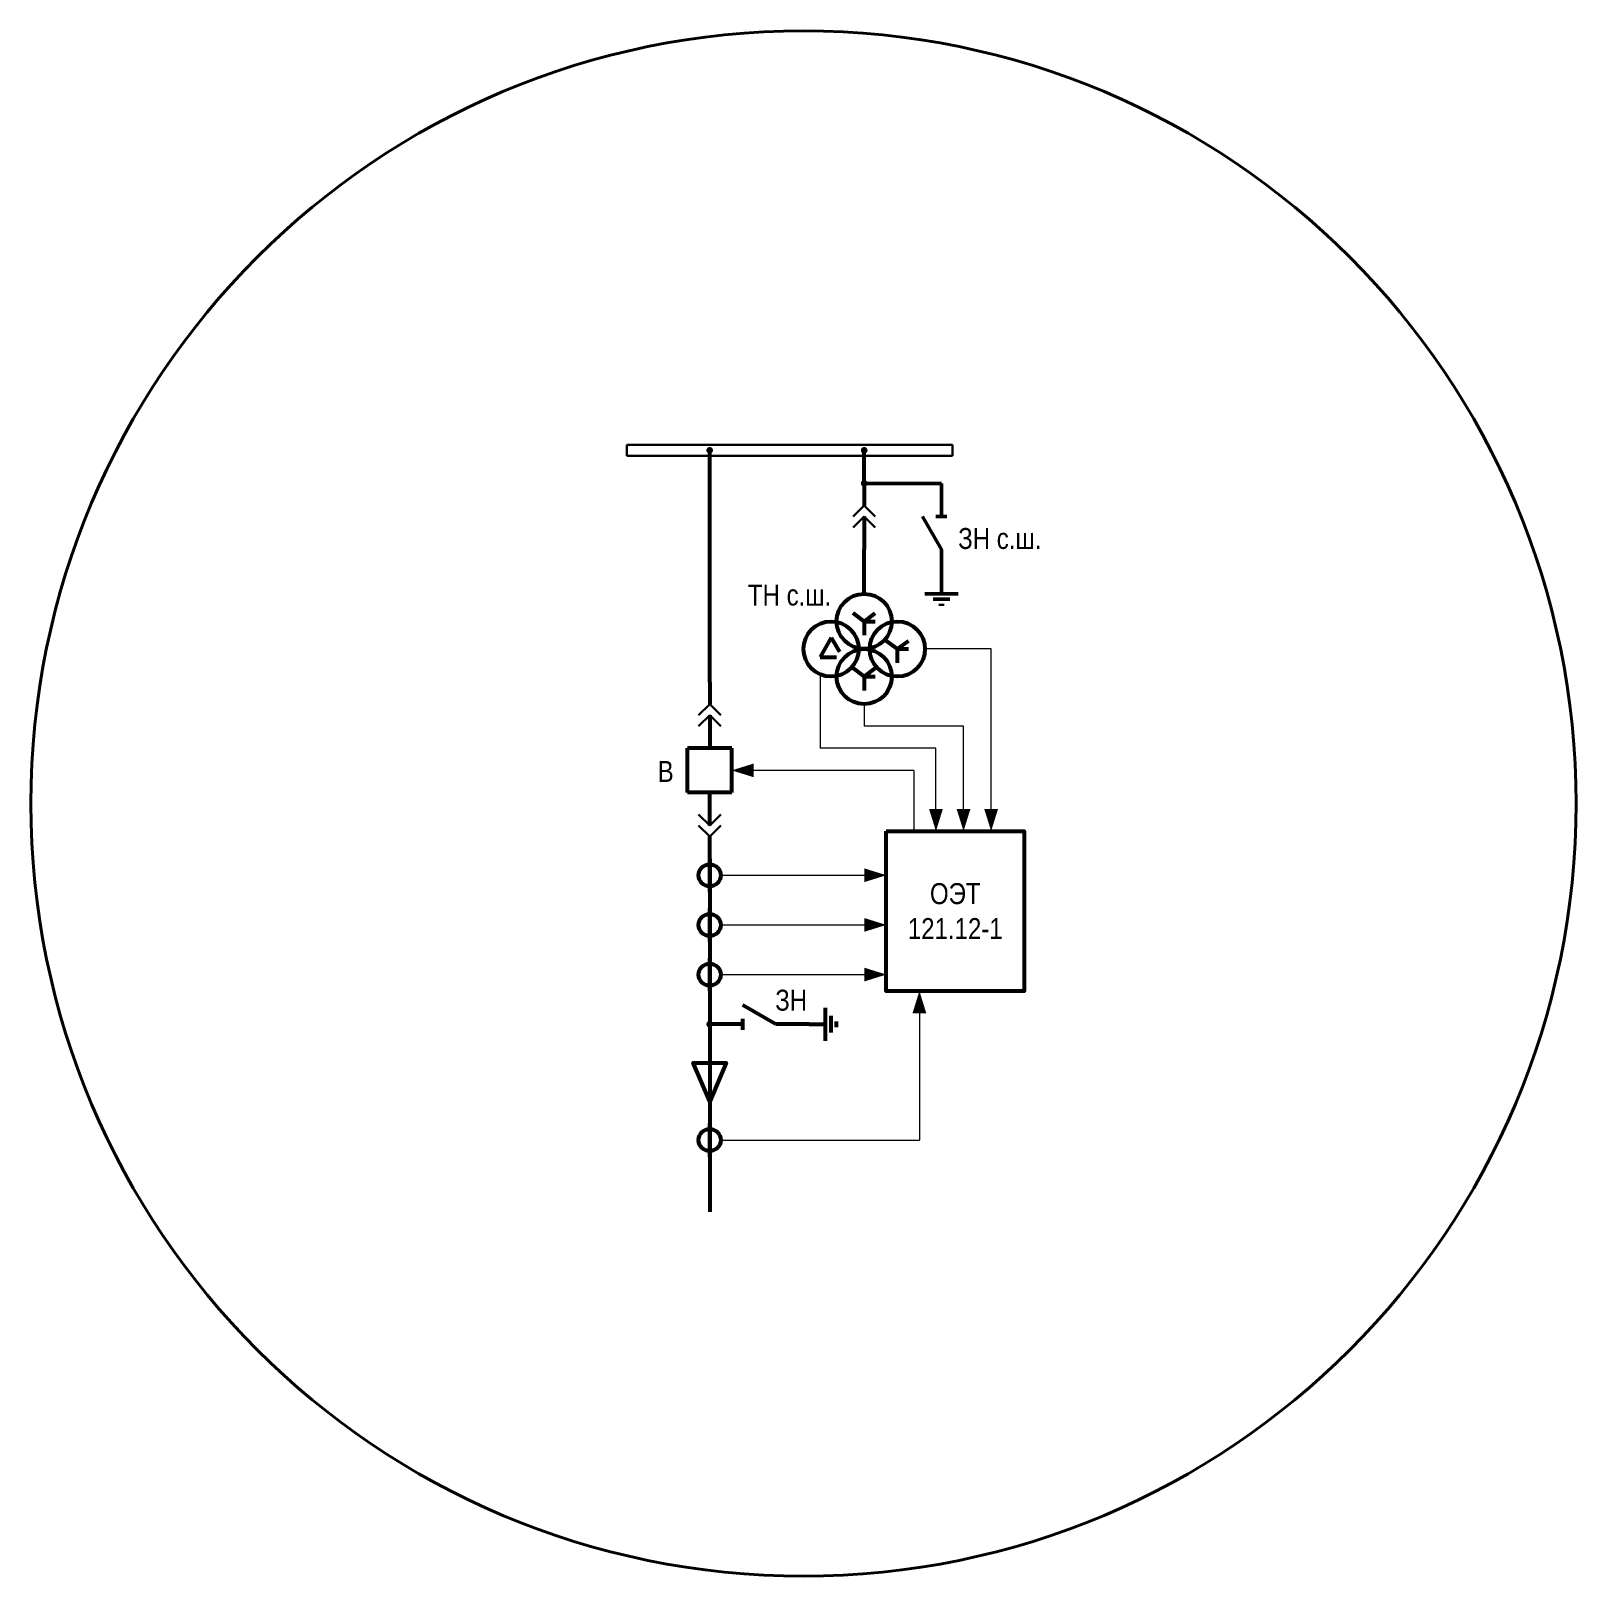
# Model space of a CAD drawing. Header units: millimetres. Extents: x 2179 to 12176, y -20554 to -12004.
# Drawn here: x 3403 to 3683, y -13966 to -13686 of the extents above; entities that cross this region are included whole.
import ezdxf
from ezdxf.enums import TextEntityAlignment as Align

# ---------------------------------------------------------------- set-up
doc = ezdxf.new("R2010")
doc.units = ezdxf.units.MM
for name, color, linetype, lineweight in [('Основная', 7, 'Continuous', 30), ('Отключение_включение', 1, 'Continuous', 30), ('Толстая', 7, 'Continuous', 53), ('Тонкая', 7, 'Continuous', 13)]:
    doc.layers.add(name, color=color, linetype=linetype, lineweight=lineweight)
doc.layers.add('Рамка внешняя', color=8, linetype='Continuous', lineweight=40, plot=False)
doc.styles.add('Narrow', font='ARIALN.TTF')
doc.styles.add('Вывод', font='tahoma.ttf', dxfattribs={"height": 2.5})
doc.styles.add('Компонент', font='ARIALN.TTF', dxfattribs={"height": 3.5})

msp = doc.modelspace()

# ---------------------------------------------------------------- texts
at = {"layer": 'Основная', "color": 0, "lineweight": 50, "char_height": 3.8, "width": 18, "attachment_point": 5, "style": 'Narrow'}
for s, insert in [('ЗН с.ш.', (3578.57, -13778)), ('\\pi-11.4,l11.4,t11.4;ТН с.ш.', (3540.48, -13788.25)), ('\\pi-11.4,l11.4,t11.4;ЗН', (3540.77, -13861.67))]:
    msp.add_mtext(s, dxfattribs=dict(at, insert=insert))
at = {"layer": 'Толстая', "char_height": 3.8, "attachment_point": 5, "style": 'Narrow'}
for s, insert, width in [('\\pi-11.4,l11.4,t11.4;В', (3518.03, -13820.19), 53.3807), ('\\pt11.4;ОЭТ 121.12-1', (3570.5, -13845.5), 25)]:
    msp.add_mtext(s, dxfattribs=dict(at, insert=insert, width=width))

# ---------------------------------------------------------------- blocks, each defined once
blk = doc.blocks.new('*U165')
at = {"layer": 'Основная', "ltscale": 0.25}
for p, q in [((2, 2), (0, 0)), ((0, 0), (2, -2))]:
    blk.add_line(p, q, dxfattribs=at)
blk = doc.blocks.new('*U68')
at = {"color": 0}
for p, q in [((0, 6), (0, 2)), ((0, 0), (0, -6))]:
    blk.add_line(p, q, dxfattribs=at)
at = {"color": 0, "ltscale": 0.25, "xscale": -1, "rotation": 90}
for p in [(0, 2), (0, 0)]:
    blk.add_blockref('*U165', p, dxfattribs=at)
at = {"layer": 'Основная'}
for tag, height, style, p in [('ОУ2', 3.5, 'Компонент', (-5, 6)), ('В2', 2.5, 'Вывод', (3, 6)), ('ОУ1', 3.5, 'Компонент', (-5, -6)), ('В1', 2.5, 'Вывод', (3, -6))]:
    blk.add_attdef(tag, text='', height=height, dxfattribs=dict(at, style=style)).set_placement(p, align=Align.MIDDLE_CENTER)
blk = doc.blocks.new('*U66')
at = {"color": 0}
for p, q in [((0, 0), (-8, 0)), ((-8, -8), (-8, 0)), ((0, -8), (0, 0)), ((0, -8), (-8, -8))]:
    blk.add_line(p, q, dxfattribs=at)
at = {"layer": 'Основная', "style": 'Компонент'}
blk.add_attdef('ОУ', text='', height=3.5, dxfattribs=at).set_placement((-15, -3), align=Align.MIDDLE_CENTER)
blk = doc.blocks.new('*U67')
at = {"color": 0}
for p, q in [((0, 0), (0, 6)), ((0, -6), (0, -2))]:
    blk.add_line(p, q, dxfattribs=at)
at = {"color": 0, "ltscale": 0.25, "rotation": 89.99999999999999}
for p in [(0, 0), (0, -2)]:
    blk.add_blockref('*U165', p, dxfattribs=at)
at = {"layer": 'Основная'}
for tag, height, style, p in [('ОУ1', 3.5, 'Компонент', (-5, 6)), ('В1', 2.5, 'Вывод', (3, 6)), ('ОУ2', 3.5, 'Компонент', (-5, -6)), ('В2', 2.5, 'Вывод', (3, -6))]:
    blk.add_attdef(tag, text='', height=height, dxfattribs=dict(at, style=style)).set_placement(p, align=Align.MIDDLE_CENTER)
blk = doc.blocks.new('*U77')
at = {"color": 0}
for p, q in [((0, -3), (0, 3)), ((-3, 0), (0, 0)), ((1, -1.5), (1, 1.5)), ((2, -0.5), (2, 0.5))]:
    blk.add_line(p, q, dxfattribs=at)
blk = doc.blocks.new('*U60')
at = {"color": 0}
blk.add_line((0, 0), (6, 3.43), dxfattribs=at)
blk = doc.blocks.new('*U52')
at = {"color": 0}
blk.add_line((0, -1), (0, 1), dxfattribs=at)
blk = doc.blocks.new('*U76')
at = {"color": 0}
for p, q in [((-3, 0), (-9, 0)), ((9, 0), (3, 0))]:
    blk.add_line(p, q, dxfattribs=at)
at = {"color": 0, "ltscale": 0.25, "xscale": -1}
for name, p in [('*U60', (3, 0)), ('*U52', (-3, 0))]:
    blk.add_blockref(name, p, dxfattribs=at)
at = {"layer": 'Основная'}
for tag, height, style, p in [('ОУ', 3.5, 'Компонент', (0, 12)), ('В1', 2.5, 'Вывод', (-7, -2)), ('В2', 2.5, 'Вывод', (7, -2))]:
    blk.add_attdef(tag, text='', height=height, dxfattribs=dict(at, style=style)).set_placement(p, align=Align.MIDDLE_CENTER)
blk = doc.blocks.new('*U69')
at = {"ltscale": 0.25}
blk.add_circle((0, 0), 2, dxfattribs=at)
at = {"layer": 'Основная', "color": 0, "lineweight": -2}
blk.add_line((0, -3), (0, 3), dxfattribs=at)
at = {"layer": 'Основная', "style": 'Компонент'}
blk.add_attdef('ОУ', text='', height=3.5, dxfattribs=at).set_placement((-6, 0), align=Align.MIDDLE_CENTER)
blk = doc.blocks.new('*U135')
at = {"ltscale": 0.25}
blk.add_circle((0, 0), 2, dxfattribs=at)
at = {"layer": 'Основная', "color": 0, "lineweight": -2}
blk.add_line((0, -3), (0, 3), dxfattribs=at)
at = {"layer": 'Основная', "style": 'Компонент'}
blk.add_attdef('ОУ', text='', height=3.5, dxfattribs=at).set_placement((-6, 0), align=Align.MIDDLE_CENTER)
blk = doc.blocks.new('*U137')
at = {"color": 0, "ltscale": 0.35}
for p, q in [((0, 2), (-2, -1.5)), ((0, 2), (1.5, -0.5)), ((-2, -1.5), (1, -1.5))]:
    blk.add_line(p, q, dxfattribs=at)
blk.add_circle((0, 0), 5, dxfattribs=at)
at = {"ltscale": 0.35, "style": 'Компонент'}
blk.add_attdef('ОУ', text='', height=3.5, dxfattribs=at).set_placement((-3, 10), align=Align.MIDDLE_CENTER)
blk = doc.blocks.new('*U138')
at = {"color": 0, "ltscale": 0.35}
for q in [(-2, 1.5), (2, 1.5), (2, 0), (0, -2.5)]:
    blk.add_line((0, 0), q, dxfattribs=at)
blk.add_circle((0, 0), 5, dxfattribs=at)
at = {"ltscale": 0.35, "style": 'Компонент'}
blk.add_attdef('ОУ', text='', height=3.5, dxfattribs=at).set_placement((0, 8), align=Align.MIDDLE_CENTER)
blk = doc.blocks.new('*U141')
at = {"color": 0, "lineweight": -2}
for p, q in [((0, 0), (59, 0)), ((0, -2), (0, 0)), ((59, -2), (59, 0)), ((0, -2), (59, -2))]:
    blk.add_line(p, q, dxfattribs=at)
at = {"layer": 'Основная', "style": 'Компонент'}
blk.add_attdef('ОШ', text='', height=3.5, dxfattribs=at).set_placement((6, 4), align=Align.MIDDLE_CENTER)
blk = doc.blocks.new('*U74')
at = {"color": 0}
for p, q in [((0, 3), (0, 9)), ((0, -9), (0, -3))]:
    blk.add_line(p, q, dxfattribs=at)
at = {"color": 0, "ltscale": 0.25, "rotation": 89.99999999999999}
for name, p in [('*U60', (0, -3)), ('*U52', (0, 3))]:
    blk.add_blockref(name, p, dxfattribs=at)
at = {"layer": 'Основная'}
for tag, height, style, p in [('В1', 2.5, 'Вывод', (2, 7)), ('ОУ', 3.5, 'Компонент', (-12, 0)), ('В2', 2.5, 'Вывод', (2, -7))]:
    blk.add_attdef(tag, text='', height=height, dxfattribs=dict(at, style=style)).set_placement(p, align=Align.MIDDLE_CENTER)
blk = doc.blocks.new('*U73')
at = {"color": 0}
for p, q in [((0, 3), (0, 0)), ((-3, 0), (3, 0)), ((-1.5, -1), (1.5, -1)), ((-0.5, -2), (0.5, -2))]:
    blk.add_line(p, q, dxfattribs=at)

# ---------------------------------------------------------------- linework, layer by layer
at = {"layer": 'Основная', "ltscale": 0.25, "const_width": 0.6}
for points in [[(3525.7, -13762, 1), (3526.3, -13762, 1)], [(3553.7, -13762, 1), (3554.3, -13762, 1)], [(3554.3, -13767.99, 1), (3553.7, -13767.99, 1)], [(3553.7, -13768, 1), (3554.3, -13768, 1)]]:
    msp.add_lwpolyline(points, format="xyb", close=True, dxfattribs=at)
at = {"layer": 'Отключение_включение', "color": 0, "lineweight": 50}
for p, q in [((3554, -13768), (3568, -13768)), ((3568, -13768), (3568, -13774)), ((3564.57, -13774), (3568, -13780)), ((3567, -13774), (3569, -13774)), ((3568, -13780), (3568, -13788)), ((3565, -13788), (3571, -13788)), ((3566.5, -13789), (3569.5, -13789))]:
    msp.add_line(p, q, dxfattribs=at)
at = {"layer": 'Рамка внешняя'}
msp.add_circle((3543, -13826), 140, dxfattribs=at)
at = {"layer": 'Толстая'}
for points in [[(3526, -13804), (3526, -13762)], [(3554, -13765), (3554, -13762)], [(3554, -13768), (3554, -13762)], [(3554, -13765.01), (3554, -13762.01)], [(3554, -13788), (3554, -13780)], [(3526, -13836), (3526, -13900)], [(3526, -13880), (3523, -13873), (3529, -13873), (3526, -13880)]]:
    msp.add_lwpolyline(points, dxfattribs=at)
for points in [[(3530, -13820, 0, 2.5, 0), (3534, -13820, 0, 0, 0)], [(3567, -13831, 0, 2.5, 0), (3567, -13827, 0, 0, 0)], [(3572, -13831, 0, 2.5, 0), (3572, -13827, 0, 0, 0)], [(3577, -13831, 0, 2.5, 0), (3577, -13827, 0, 0, 0)], [(3558, -13839, 0, 2.5, 0), (3554, -13839, 0, 0, 0)], [(3558, -13848, 0, 2.5, 0), (3554, -13848, 0, 0, 0)], [(3558, -13857, 0, 2.5, 0), (3554, -13857, 0, 0, 0)], [(3564, -13860, 0, 2.5, 0), (3564, -13864, 0, 0, 0)]]:
    msp.add_lwpolyline(points, format="xyseb", dxfattribs=at)
msp.add_lwpolyline([(3558, -13831), (3583, -13831), (3583, -13860), (3558, -13860)], close=True, dxfattribs=at)
at = {"layer": 'Толстая', "ltscale": 0.25, "const_width": 0.6}
msp.add_lwpolyline([(3525.7, -13866, 1), (3526.3, -13866, 1)], format="xyb", close=True, dxfattribs=at)
at = {"layer": 'Тонкая'}
for p, q in [((3577, -13798), (3565, -13798)), ((3577, -13831), (3577, -13798)), ((3546, -13802.58), (3546, -13816)), ((3554, -13808), (3554, -13812)), ((3572, -13812), (3554, -13812)), ((3572, -13831), (3572, -13812)), ((3567, -13816), (3546, -13816)), ((3567, -13831), (3567, -13816)), ((3563, -13820), (3530, -13820)), ((3563, -13820), (3563, -13831)), ((3528, -13839), (3558, -13839)), ((3528, -13848), (3558, -13848)), ((3528, -13857), (3558, -13857)), ((3564, -13860), (3564, -13887)), ((3528, -13887), (3564, -13887))]:
    msp.add_line(p, q, dxfattribs=at)

# ---------------------------------------------------------------- block references
at = {"layer": 'Основная', "ltscale": 0.25}
msp.add_blockref('*U141', (3511, -13760.99), dxfattribs=at)
at = {"layer": 'Основная', "color": 0, "lineweight": 50, "ltscale": 0.35}
for name, p in [('*U74', (3568, -13777)), ('*U73', (3568, -13788))]:
    msp.add_blockref(name, p, dxfattribs=at)
at = {"layer": 'Толстая', "ltscale": 0.25}
for name, p in [('*U68', (3554, -13774)), ('*U68', (3526, -13810)), ('*U66', (3530, -13816)), ('*U67', (3526, -13830)), ('*U69', (3526, -13839)), ('*U69', (3526, -13848)), ('*U135', (3526, -13857)), ('*U76', (3535, -13866)), ('*U77', (3547, -13866)), ('*U69', (3526, -13887))]:
    msp.add_blockref(name, p, dxfattribs=at)
at = {"layer": 'Толстая', "ltscale": 0.35}
for name, p in [('*U138', (3554, -13793)), ('*U137', (3548, -13798)), ('*U138', (3560, -13798)), ('*U138', (3554, -13803))]:
    msp.add_blockref(name, p, dxfattribs=at)

msp.set_redraw_order([(e.dxf.handle, doc.entitydb.next_handle()) for e in msp.query("TEXT MTEXT ATTDEF DIMENSION ARC_DIMENSION")])  # texts and dimensions are drawn at this point

doc.saveas('drawing.dxf')
